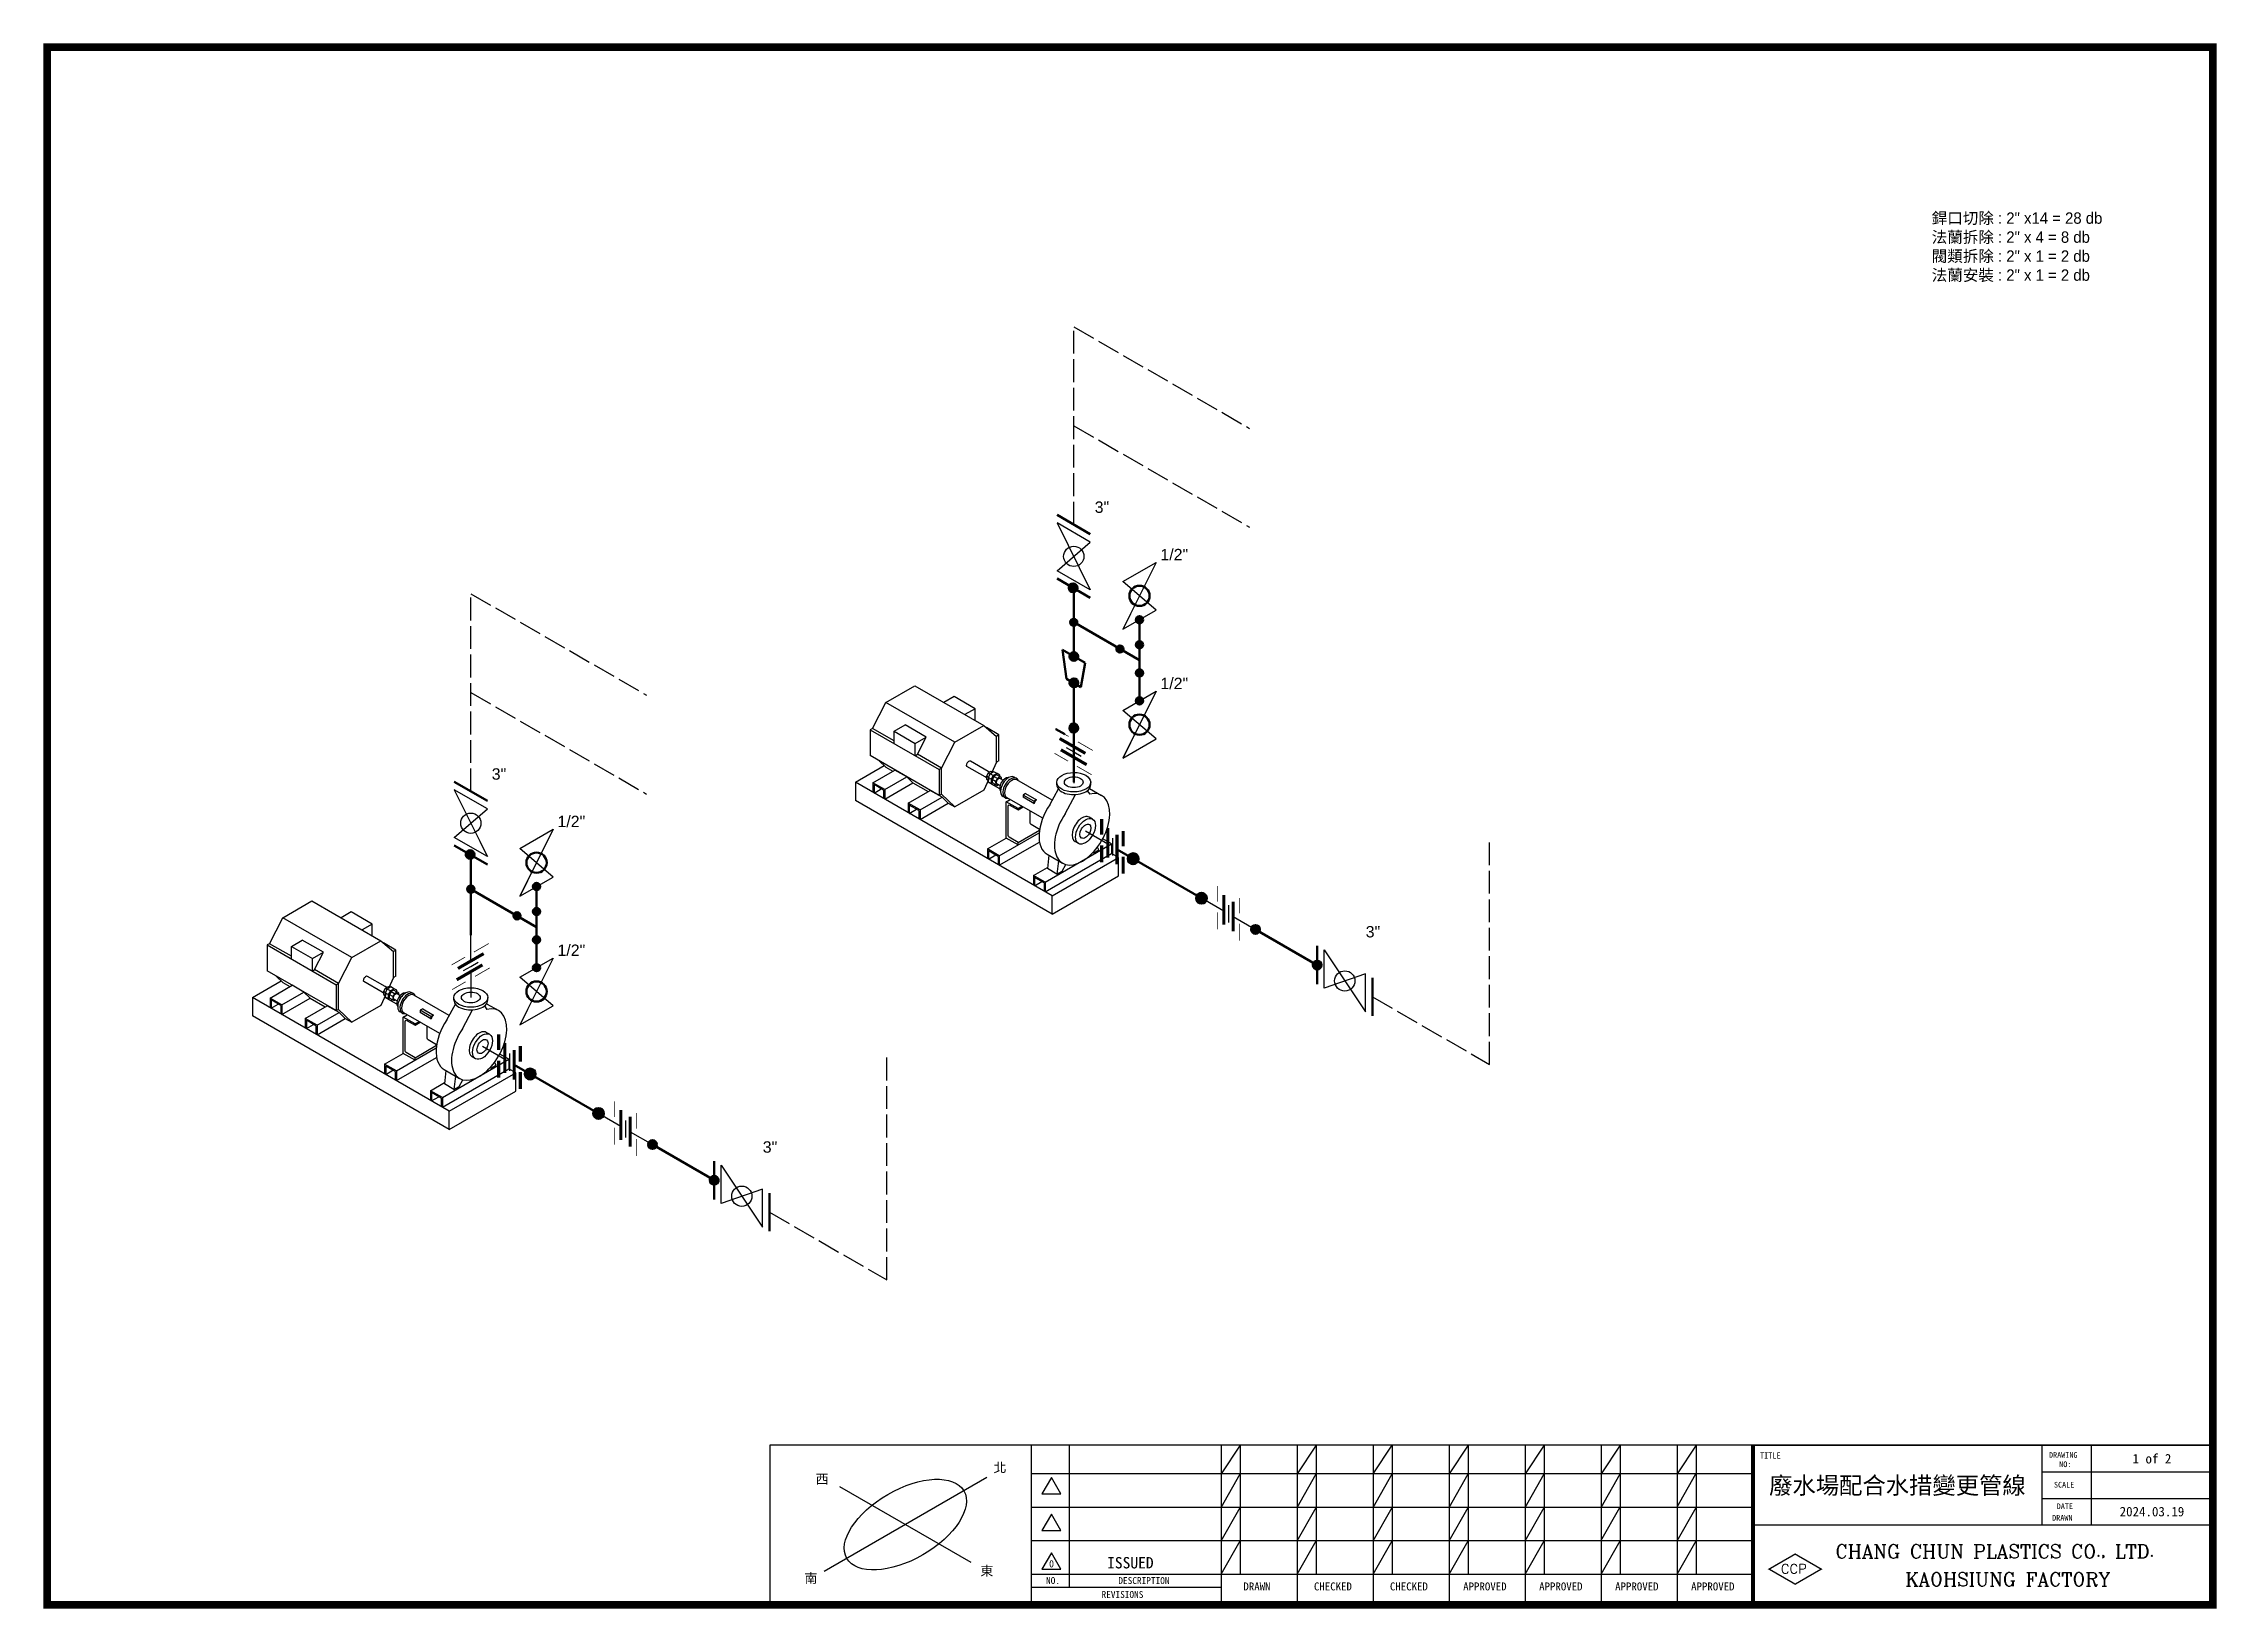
# Model space of a CAD drawing. Header units: millimetres. Extents: x 1179 to 9519, y 532 to 15986.
# Drawn here: x 2714 to 3286, y 1689 to 2101 of the extents above; entities that cross this region are included whole.
import ezdxf
from ezdxf.enums import TextEntityAlignment as Align

# ---------------------------------------------------------------- set-up
doc = ezdxf.new("R2010")
doc.units = ezdxf.units.MM
doc.linetypes.add('AM_ISO02W050', pattern=[7.5, 6, -1.5])
doc.linetypes.add('CENTER', pattern=[50.800000000000004, 31.75, -6.35, 6.35, -6.35])
for name, color, linetype, lineweight in [('08-圖框', 7, 'Continuous', 50), ('Pipe 0.5吋', 1, 'Continuous', 50), ('Pipe 1.5吋', 41, 'Continuous', 50), ('Pipe 2.5吋', 60, 'Continuous', 50), ('Pipe 3吋', 80, 'Continuous', 50), ('組件', 7, 'Continuous', 25), ('虛線', 2, 'AM_ISO02W050', 25)]:
    doc.layers.add(name, color=color, linetype=linetype, lineweight=lineweight)
for name, color, linetype in [('1', 4, 'CENTER'), ('6', 1, 'Continuous'), ('7', 2, 'Continuous'), ('USER2', 7, 'Continuous')]:
    doc.layers.add(name, color=color, linetype=linetype)
doc.styles.add('COMPLEX', font='complex', dxfattribs={"height": 3})
doc.styles.add('SIMPLEX', font='kaiu.ttf', dxfattribs={"height": 3})
doc.styles.get("Standard").update_dxf_attribs({"font": 'arial.ttf'})
doc.styles.add('Table-Use', font='kaiu.ttf')

msp = doc.modelspace()

# ---------------------------------------------------------------- texts
for p in [(3007.619175598504, 1964.902433753266), (3007.619146876978, 1930.992160242659), (2848.909802999526, 1894.661289688849), (2848.909774278, 1860.751016178242)]:
    msp.add_text('1/2"', height=3).set_placement(p)
at = {"insert": (3210.629914019164, 2061.482384938892), "char_height": 3, "attachment_point": 1}
msp.add_mtext_dynamic_manual_height_columns('{\\fPMingLiU|b0|i0|c136|p18;\\P銲口切除 : 2" x14 = 28 db\\P法蘭拆除 : 2" x 4 = 8 db\\P閥類拆除 : 2" x 1 = 2 db\\P法蘭安裝 : 2" x 1 = 2 db}', width=95.57256833560677, gutter_width=12.5, heights=[115.6038166092549], dxfattribs=at)

# ---------------------------------------------------------------- blocks, each defined once
blk = doc.blocks.new('Table')
at = {"color": 3}
for p, q in [((314, 42), (309, 34.42567892245279)), ((334, 42), (329, 34.42567892245279)), ((374, 42), (369, 34.42567892245279)), ((394, 42), (389, 34.42567892245279)), ((414, 42), (409, 34.42567892245279)), ((434, 42), (429, 34.42567892245279))]:
    blk.add_line(p, q, dxfattribs=at)
at = {"layer": '6', "color": 3, "linetype": 'Continuous'}
for p, q in [((190.237103304964, 42), (190.237103304964, 1)), ((259, 42), (259, 1)), ((269, 42), (269, 4.5)), ((309, 42), (309, 1)), ((314, 42), (314, 8)), ((329, 42), (329, 1)), ((334, 42), (334, 8)), ((349, 42), (349, 1)), ((349, 34.42567892245279), (354, 42)), ((354, 42), (354, 8)), ((369, 42), (369, 1)), ((374, 42), (374, 8)), ((389, 42), (389, 1)), ((394, 42), (394, 8)), ((409, 42), (409, 1)), ((414, 42), (414, 8)), ((429, 42), (429, 1)), ((434, 42), (434, 8)), ((308.9866466889944, 25.62095982488245), (313.9866466889944, 34.42567892245279)), ((328.9615005204105, 25.62095982488245), (333.9615005204105, 34.42567892245279)), ((349, 25.62095982488245), (354, 34.42567892245279)), ((369.003658800124, 25.62095982488245), (374.003658800124, 34.42567892245279)), ((388.9797925200983, 25.62095982488245), (393.9797925200983, 34.42567892245279)), ((408.9969168043099, 25.62095982488245), (413.9969168043099, 34.42567892245279)), ((428.9671161076694, 25.62095982488245), (433.9671161076694, 34.42567892245279)), ((309.001425135546, 16.80248927252978), (314.001425135546, 25.62095982488245)), ((328.9977298992017, 16.80248927252978), (333.9977298992017, 25.62095982488245)), ((349, 16.80248927252978), (354, 25.62095982488245)), ((368.9750276930718, 16.80248927252978), (373.9750276930718, 25.62095982488245)), ((389.0040890712335, 16.80248927252978), (394.0040890712335, 25.62095982488245)), ((408.9736484303139, 16.80248927252978), (413.9736484303139, 25.62095982488245)), ((428.999194381242, 16.80248927252978), (433.999194381242, 25.62095982488245)), ((308.9952006108579, 8.014485073232208), (313.9952006108579, 16.83295562558487)), ((328.9944661833797, 8.014485073232208), (333.9944661833797, 16.83295562558487)), ((349, 8.014485073232208), (354, 16.83295562558487)), ((369.0168203208013, 8.014485073232208), (374.0168203208013, 16.83295562558487)), ((388.988632283741, 8.014485073232208), (393.988632283741, 16.83295562558487)), ((408.9890412233799, 8.014485073232208), (413.9890412233799, 16.83295562558487)), ((429.0145103809919, 8.014485073232208), (434.0145103809919, 16.83295562558487)), ((449, 8), (259, 8)), ((309, 4.5), (259, 4.5))]:
    blk.add_line(p, q, dxfattribs=at)
at = {"layer": '6', "color": 3}
for p, q in [((449, 42), (190.237103304964, 42)), ((525, 42), (525, 21)), ((538, 42), (538, 21)), ((449, 34.42567892245279), (259, 34.42567892245279)), ((525, 35), (570, 35)), ((449, 25.62095982488245), (259, 25.62095982488245)), ((525, 28), (570, 28)), ((449, 21), (570, 21)), ((449, 16.83295562558487), (259, 16.83295562558487))]:
    blk.add_line(p, q, dxfattribs=at)
at = {"layer": '6', "const_width": 2}
blk.add_lwpolyline([(0, 0), (0, 410), (570, 410), (570, 0), (0, 0)], dxfattribs=at)
at = {"layer": '6'}
blk.add_lwpolyline([(449, 0, 1, 1, 0), (449, 42, 0.5, 0.5, 0), (570, 42, 0.5, 0.5, 0)], format="xyseb", dxfattribs=at)
at = {"layer": '6', "color": 4}
for points in [[(264.3221736164705, 33.50089361493519), (261.8279687554677, 29.18080407119487), (266.8163784774733, 29.18080407119487)], [(264.3221736164705, 23.82236436118183), (261.8279687554677, 19.5022748174415), (266.8163784774733, 19.5022748174415)], [(264.3221736164705, 13.70428227604498), (261.8279687554677, 9.384192732304655), (266.8163784774733, 9.384192732304655)]]:
    blk.add_lwpolyline(points, close=True, dxfattribs=at)
at = {"layer": '6', "color": 3, "const_width": 0.36}
blk.add_lwpolyline([(460.0865761324239, 13.33820642377395), (466.9454973304018, 9.37820642377119), (460.0865761324239, 5.418206423772062), (453.2276549344533, 9.37820642377119)], close=True, dxfattribs=at)
at = {"layer": '7'}
for p, q in [((247.2875815447769, 33.46064387661681), (204.4563695178804, 8.732032083167724)), ((243.1547461785158, 11.11812569439644), (208.5892048841415, 31.0745502653881))]:
    blk.add_line(p, q, dxfattribs=at)
blk.add_ellipse((225.8719755313286, 21.09633797989227), major_axis=(15.39939486579814, 8.89084477112587), ratio=0.5172682178081807, dxfattribs=at)
at = {"char_height": 2.5, "attachment_point": 1}
for s, insert in [('{\\fPMingLiU|b0|i0|c136|p18;西 }', (202.2524985637574, 34.33596292234142)), ('{\\fPMingLiU|b0|i0|c136|p18;北}', (249.0772794694058, 37.35563203826314)), ('{\\fPMingLiU|b0|i0|c136|p18;南}', (199.2866357871535, 8.224839483322285)), ('{\\fPMingLiU|b0|i0|c136|p18;東}', (245.6105609345977, 10.20081984022545))]:
    blk.add_mtext_dynamic_manual_height_columns(s, width=6.637942299668794, gutter_width=12.5, heights=[0], dxfattribs=dict(at, insert=insert))
at = {"style": 'Table-Use'}
for tag, p in [('RECDIST', (0, 410)), ('RECANGLE', (0.7211280788483236, 410.0135900306709))]:
    blk.add_attdef(tag, p, '', height=0.1, dxfattribs=at)
for tag, height, p in [('DRAWINGNUM', 2.5, (554, 38.5)), ('TITLE', 3, (487, 31.5)), ('DRAWINGDATE', 2.5, (554, 24.5))]:
    blk.add_attdef(tag, text='', height=height, dxfattribs=at).set_placement(p, align=Align.MIDDLE)
at = {"layer": '1', "style": 'SIMPLEX'}
blk.add_text('ISSUED', height=3, dxfattribs=at).set_placement((278.9685649758903, 9.563644282781752))
at = {"layer": '6', "color": 4, "style": 'SIMPLEX'}
for s, height, p in [('TITLE', 1.6, (450.8199999999997, 38.49267961396254)), ('DRAWING', 1.5, (526.9051724096644, 38.67938162754581)), ('NO:', 1.5, (529.5806235404889, 36.23239008697783)), ('SCALE', 1.5, (528.2009320322613, 30.84683069224411)), ('DRAWN', 1.5, (527.7267676388146, 22.13087692124464)), ('DATE', 1.5, (528.9275606660376, 25.17883355176673)), ('0', 1.92, (263.6919999999955, 9.8279999999977))]:
    blk.add_text(s, height=height, dxfattribs=at).set_placement(p)
at = {"layer": '6', "color": 3, "style": 'COMPLEX'}
for s, p in [('CHANG CHUN PLASTICS CO., LTD.', (470.6624275364593, 12.22461613249106)), ('KAOHSIUNG FACTORY', (489.0947077079472, 4.902001623922843))]:
    blk.add_text(s, height=3.6, dxfattribs=at).set_placement(p)
at = {"layer": '6', "color": 4}
for s, height, style, p in [('NO.', 1.8, 'SIMPLEX', (264.7383027378892, 5.463847109149356)), ('DESCRIPTION', 1.8, 'SIMPLEX', (288.6669242947974, 5.463847109149356)), ('DRAWN', 2.1, 'SIMPLEX', (318.4122960227978, 3.769835794122628)), ('CHECKED', 2.1, 'SIMPLEX', (338.4122960227978, 3.769835794122628)), ('CHECKED', 2.1, 'SIMPLEX', (358.4122960227978, 3.769835794122628)), ('APPROVED', 2.1, 'SIMPLEX', (378.4122960227978, 3.769835794122628)), ('APPROVED', 2.1, 'SIMPLEX', (398.4122960227978, 3.769835794122628)), ('APPROVED', 2.1, 'SIMPLEX', (418.4122960227978, 3.769835794122628)), ('APPROVED', 2.1, 'SIMPLEX', (438.4122960227978, 3.769835794122628)), ('CCP', 2.52, 'COMPLEX', (459.7279174621435, 8.187662793814525)), ('REVISIONS', 1.8, 'SIMPLEX', (283.0155793418453, 1.798992824275047))]:
    blk.add_text(s, height=height, dxfattribs=dict(at, style=style)).set_placement(p, align=Align.CENTER)
blk = doc.blocks.new('A$C7DA643E7')
for p, q in [((0.00619175738915434, 0.03043375918798752), (1.847989583581011e-08, 0.03401327976843405)), ((0.01282392793509191, 0.03333653453172047), (0.006096295328444246, 0.03722073502817835)), ((0.02417931740674106, 0.02479362356248593), (0.01196358634219186, 0.03184637918095312)), ((0.01869386780625737, 0.05208317545714181), (0.01250001849870674, 0.05566391485222155)), ((0.01949192165772695, 0.04488583844387506), (0.0127642890510784, 0.04877003894033294)), ((0.02441348574482394, 0.008145178711476575), (0.01953154125907552, 0.01096377067449161)), ((0.0325679943151771, 0.039323238176177), (0.02035226325062789, 0.04637599379464419)), ((0.04168679117815799, 0.01667255266875323), (0.02835250031517722, 0.02437110908794793)), ((0.04835478490079259, 0.02822185658090781), (0.03502049403781227, 0.03592041300010251)), ((0.04710305465869702, 0.04744466487214183), (0.04222111017294994, 0.05026325683515687)), ((0.04740328645949576, 0.006640271780719686), (0.05889640238245075, -1.235736846183499e-09)), ((0.05974345848973517, 0.02838318309267507), (0.07139640240126166, 0.02165063384805066))]:
    blk.add_line(p, q)
for points in [[(0.0292563354930615, 0.05135112071558012), (0.02341721961145371, 0.05472233584165664), (0.0127642890510784, 0.04877003894033294), (0.006096295328444246, 0.03722073502817835), (0.006267920281217698, 0.02501887808747938), (0.01210703616282505, 0.02164766296140463)], [(0.04538140482213304, 0.04843865986873119), (0.03488732359414692, 0.05449742049060724), (0.02035226325062789, 0.04637599379464241), (0.01196358634219186, 0.03184637918095312), (0.01219775468027384, 0.01519793432994199), (0.02269183590825952, 0.009139173708067716)], [(0.05768785440412882, 0.03493617561880669), (0.05759713588668314, 0.04138590425026578), (0.04710305465869702, 0.04744466487214183), (0.0325679943151771, 0.039323238176177), (0.02417931740674106, 0.02479362356248593), (0.02441348574482349, 0.008145178711476575), (0.03490756697280961, 0.002086418089600528), (0.04053855507389237, 0.005232717864629421)], [(0.05900771546116745, 0.03417415348223152), (0.04532910648117872, 0.04207150205896859), (0.03535389372394393, 0.0364978781957106), (0.02801910062904511, 0.02379364389233984), (0.02817980715094226, 0.01236804430479133), (0.04185841613093144, 0.004470695728054253)], [(0.06520258479006236, 0.02522914434258539), (0.06512645747394163, 0.03064149613405398), (0.05900771546116745, 0.03417415348223152), (0.04835478490079259, 0.02822185658090781), (0.04168679117815799, 0.01667255266875323), (0.04185841613093144, 0.004470695728054253), (0.04797715814370607, 0.0009380383798784919), (0.0527027487339744, 0.003578449679659812)]]:
    blk.add_lwpolyline(points)
at = {"extrusion": (0, 0, -1)}
blk.add_ellipse((0.05349243680243454, 0.01755609593105589), major_axis=(-0.006251021687300453, -0.01082708716161934), ratio=0.5773502691896253, start_param=6.257614259943005, end_param=9.425128602296363, dxfattribs=at)
blk = doc.blocks.new('A$C188A13A7')
for p, q in [((1.595133444223812, 1.789583823619862), (1.056057296002466, 1.478348064330562)), ((1.123951784001839, 1.608796798959112), (1.288566938440438, 1.703837402686927)), ((1.288566938440438, 1.703837402686927), (1.367591612520609, 1.658212485834117)), ((1.822759511517452, 1.658163852393304), (1.595133444223812, 1.789583823619862)), ((1.123951784001839, 1.608796798959112), (1.202976458082011, 1.563171882106301)), ((1.123951784001838, 1.517546965253491), (1.123951784001839, 1.608796798959112)), ((1.283683363296106, 1.346928093104003), (1.822759511517452, 1.658163852393304)), ((1.927031492344627, 1.455178274399023), (1.82275951151745, 1.658163852393307)), ((0.9378855045597483, 1.404576823370386), (1.035868434942472, 1.461147294602837)), ((0.9378855045597501, 1.201578944163158), (0.9378855045597483, 1.404576823370386)), ((0.9378855045597483, 1.404576823370386), (0.9556741249753795, 1.39282229820417)), ((1.056057296002466, 1.478348064330562), (0.9556741249753795, 1.39282229820417)), ((0.9556741249753777, 1.191308679377683), (0.9556741249753795, 1.39282229820417)), ((1.283683363296106, 1.346928093104003), (1.056057296002466, 1.478348064330562)), ((1.944820112760256, 1.444908009613547), (1.40574396453891, 1.133672250324246)), ((1.505881174557405, 1.387503397275899), (1.670496328996004, 1.482544001003715)), ((1.575403098294496, 1.252165526439464), (1.505881174557407, 1.387503397275899)), ((1.591810243981001, 1.337892225912973), (1.505881174557405, 1.387503397275899)), ((1.756425398419598, 1.432932829640789), (1.591810243981001, 1.337892225912973)), ((1.756425398419598, 1.432932829640789), (1.670496328996002, 1.482544001003716)), ((1.756404615584554, 1.336126271599658), (1.756404615584554, 1.432920830665381)), ((0.9556741249753777, 1.191308679377683), (0.9956902762556155, 1.103757853977501)), ((1.021263715004165, 1.118522685723081), (1.158979857983145, 1.198033137943752)), ((1.387955344123281, 1.143942515109722), (1.283683363296104, 1.346928093104006)), ((1.40574396453891, 0.9306743711170196), (1.944820112760256, 1.24191013040632)), ((1.591810243981001, 1.24109766684725), (1.575403098294496, 1.252165526439464)), ((1.591810243981001, 1.24109766684725), (1.591810243981001, 1.337892225912973)), ((0.2189949685030079, 1.013091645459693), (0.2189949685030079, 1.033860587206476)), ((0.4837657873710359, 1.012830320951934), (0.4837657873710377, 1.033468600157515)), ((0.5202119211313363, 0.8920637719544908), (0.7977714003104204, 1.052312811974667)), ((0.800147360488948, 1.063875606793125), (0.8173261161564476, 1.073793766002099)), ((0.9309179112811421, 0.981146015087321), (1.026506977285992, 1.036334388076806)), ((1.016569143784016, 1.058077246846362), (1.056057296002466, 0.9716816238379895)), ((1.046263715041912, 1.075221415555578), (1.189186176492417, 1.157737737147271)), ((1.387955344123283, 0.9409446359024942), (1.387955344123281, 1.143942515109722)), ((1.831339661741577, 0.9010047549506504), (1.610116582249283, 1.028727959446484)), ((1.65886874983619, 1.075802098017719), (1.751057651067661, 1.129027384960004)), ((1.831339661741577, 0.9762259705533176), (1.658868749836186, 1.075802098017719)), ((1.923528563008695, 1.029451257516184), (1.751057651067661, 1.129027384960004)), ((2.061140489117076, 1.033680324495894), (1.835600162293311, 1.16389609290071)), ((0.2280763671748964, 0.9851962729471588), (0.1329574637586948, 0.9306183369362699)), ((0.2451110431014865, 0.9674200008124063), (0.2266373839350919, 0.9400509472431668)), ((0.417646553712407, 0.7874988033564492), (0.3368937756911841, 0.9369360544698719)), ((0.5388901102422281, 0.857498803356449), (0.4720020008487396, 0.9812787579892155)), ((0.5946671951907767, 0.7516119402188792), (0.8769989635254163, 0.9146162626676664)), ((0.7874137919991853, 0.8274737386237092), (0.8799839376312519, 0.8809191371233034)), ((0.8799839376312519, 0.8809191371233034), (0.8493088838224008, 0.89862938769725)), ((0.8799839376312502, 0.5960014987407924), (0.8799839376312519, 0.8809191371233034)), ((0.8881779862833898, 0.9108794408964576), (0.9053567419508894, 0.9207976001054314)), ((1.555193380206987, 0.7415716249709408), (1.333970300714693, 0.8692948294667744)), ((1.3827224683016, 0.9163689680380087), (1.474911369533071, 0.9695942549802941)), ((1.555193380206987, 0.816792840573608), (1.3827224683016, 0.9163689680380078)), ((1.647382281474105, 0.8700181275364747), (1.474911369533071, 0.9695942549802941)), ((1.831339661741577, 0.9762259705533176), (1.831339661741577, 0.9010047549506504)), ((1.83989099361793, 0.9712888567925764), (1.83989099361793, 0.9059418687113925)), ((1.914977231132342, 0.9492929281527749), (1.858385079393239, 0.9819664221933664)), ((0.2047885081568896, 0.7456225970592865), (0.2307692702704234, 0.7606225970592866)), ((0.7874137919991853, 0.8168674764429142), (0.7475534457025699, 0.8398808581072563)), ((0.7874137919991853, 0.8274737386237092), (0.7567387381903377, 0.8451839891976536)), ((1.555193380206987, 0.816792840573608), (1.555193380206987, 0.7415716249709408)), ((1.56374471208334, 0.8118557268128668), (1.56374471208334, 0.7465087387316829)), ((1.638830949597752, 0.7898597981730653), (1.582238797858649, 0.8225332922136568)), ((0.5743184952328093, 0.2504844616924231), (0.0547032529593352, 0.5504844618399973)), ((0.05470325283293676, 0.5504844617670219), (0.05470325283293676, 0.4752632461643547)), ((0.1540062800178319, 0.5045913235256747), (0.165594474302539, 0.526100589540968)), ((0.3148267903999393, 0.5543773896884518), (0.3408075525134731, 0.569377389688452)), ((0.9341888466827388, 0.3830344903727378), (0.6195893063105853, 0.5646686196935331)), ((0.7877950364002402, 0.5622153519507131), (0.6196831129485929, 0.6592748162095075)), ((0.9341888466827388, 0.4582557059754051), (0.6222185203844077, 0.6383718579305491)), ((0.7877950364002402, 0.5427762117987736), (0.8799839376302145, 0.5960014987401938)), ((1.026377747949857, 0.5114809929382718), (0.8799839376302128, 0.5960014987401947)), ((2.810730137525752e-08, 0.4436803246434682), (0.05470325283293853, 0.4752632461643542)), ((0.5196152703807755, 0.1436803244958935), (2.810730137525752e-08, 0.4436803246434677)), ((2.811196786467463e-08, 0.2999999933705757), (2.810730137525752e-08, 0.4436803246434682)), ((0.5743184952328093, 0.1752632460897559), (0.05470325283293498, 0.4752632461643556)), ((0.1943163945878226, 0.4813182680276258), (0.1540062800178319, 0.5045913235256747)), ((0.442845383597259, 0.3378299893216021), (0.4125155528136357, 0.3887884370466987)), ((0.5598629154053398, 0.4693816497998626), (0.4386193588755187, 0.3993816497998628)), ((0.6665073964999273, 0.3037097486552898), (0.5567079244080624, 0.3671025034552478)), ((0.9341888466827388, 0.4582557059754051), (0.9341888466827388, 0.3830344903727378)), ((0.9427401785590916, 0.4533185922146639), (0.9427401785590916, 0.38797160413348)), ((1.017826416073504, 0.4313226635748624), (0.9612342643344007, 0.4639961576154539)), ((0.5196152703807755, -6.774303784595759e-09), (2.811196786467463e-08, 0.2999999933705757)), ((0.4831554981672497, 0.3145569338235532), (0.442845383597259, 0.3378299893216021)), ((0.5743184952328093, 0.2504844616924231), (0.5743184952328093, 0.1752632460897559)), ((0.5828698271091621, 0.2455473479316819), (0.5828698271091621, 0.180200359850498)), ((0.6579560646235745, 0.2235514192918804), (0.6013639128844712, 0.2562249133324719)), ((0.5196152703807542, -6.774261152031613e-09), (0.5196152703807755, 0.1436803244958935))]:
    blk.add_line(p, q)
for points in [[(1.756404615584554, 1.35666680117061), (1.927031492344627, 1.455178274399023)], [(1.927031492344627, 1.455178274399023), (1.944820112760256, 1.444908009613547), (1.944820112760256, 1.24191013040632)], [(0.9378855045597501, 1.201578944163158), (0.9556741249753777, 1.191308679377683)], [(1.387955344123281, 1.143942515109722), (1.575403098294496, 1.252165526439464)], [(1.822759511517452, 1.151497411900731), (1.822759511517452, 1.151497411900731), (1.87412336709634, 1.201093345266428)], [(0.5196152703807755, 0.1436803244958935), (2.061140489117076, 1.033680324495894), (2.061140489117076, 0.889999993225751)], [(1.387955344123281, 1.143942515109722), (1.40574396453891, 1.133672250324246), (1.40574396453891, 0.9306743711170196)], [(1.610116582249283, 1.028727959446484), (1.491302685602976, 0.9601307242342698)], [(1.610116582249283, 1.028727959446484), (1.65886874983619, 1.075802098017719)], [(1.822759511517452, 1.151497411900731), (1.767448967137566, 1.119563854213979)], [(1.831339661741577, 0.9762259705533176), (1.923528563008695, 1.029451257516184), (1.923528563008695, 0.954230041913517)], [(0.5196152703807542, -6.774261152031613e-09), (2.061140489117076, 0.889999993225751)], [(0.7280079036522764, 0.9452034399522375), (0.6431165134016439, 0.8961913729391533), (0.6632218567092245, 0.8845835475683717), (0.748113246959857, 0.9335956145814559)], [(0.6632218567092245, 0.8676053531009904), (0.6591592809958389, 0.8699508822827169)], [(0.6632218567092245, 0.8676053531009904), (0.748113246959857, 0.9166174201140747)], [(0.6632218567092245, 0.8845835475683717), (0.6632218567092245, 0.8676053531009904)], [(0.7280079036522764, 0.9452034399522375), (0.748113246959857, 0.9335956145814559)], [(0.748113246959857, 0.9335956145814559), (0.748113246959857, 0.9166174201140747)], [(1.056057296002466, 0.9716816238379895), (1.283683363296106, 0.8402616526114306), (1.387955344123283, 0.9409446359024947)], [(1.333970300714693, 0.8692948294667739), (1.283683363296106, 0.8402616526114306)], [(1.333970300714693, 0.8692948294667739), (1.3827224683016, 0.9163689680380087)], [(1.387955344123283, 0.9409446359024942), (1.40574396453891, 0.9306743711170196)], [(1.555193380206987, 0.816792840573608), (1.647382281474105, 0.8700181275364747), (1.647382281474105, 0.7947969119338074)], [(1.56374471208334, 0.8118557268128668), (1.638830949597752, 0.8552067862542492), (1.638830949597752, 0.7898597981730653)], [(1.83989099361793, 0.9712888567925764), (1.914977231132342, 1.014639916233959), (1.914977231132342, 0.9492929281527749)], [(0.05470325283293676, 0.5504844617670219), (0.1246124107798021, 0.5908465329264647)], [(0.9341888466827388, 0.4582557059754051), (1.026377747949857, 0.5114809929382718), (1.026377747949857, 0.4362597773356045)], [(0.2000002791751569, 0.4845998603241659), (0.1943163945878226, 0.4813182680276258), (0.1943163945878226, 0.4813182680276258)], [(0.4714594600391635, 0.4183418910469077), (0.4831554981672497, 0.3145569338235532), (0.5577744995203986, 0.3576382343414548)], [(0.5460784613923124, 0.4614231915648093), (0.5577744995203986, 0.3576382343414548)], [(0.9427401785590916, 0.4533185922146639), (1.017826416073504, 0.4966696516560463), (1.017826416073504, 0.4313226635748624)], [(0.5743184952328093, 0.2504844616924231), (0.6665073964999273, 0.3037097486552898), (0.6665073964999273, 0.2284885330526225)], [(0.5828698271091621, 0.2455473479316819), (0.6579560646235745, 0.2888984073730643), (0.6579560646235745, 0.2235514192918804)]]:
    blk.add_lwpolyline(points)
for points in [[(0.7877950364002402, 0.5427762117987736), (0.7877950364002402, 0.5622153519507131), (0.8571794107276602, 0.6022744391462029, 0.2662124422668171), (0.8655014298066845, 0.6165812739146288), (0.8655014298066845, 0.846890762864009, 0.3349350419082415), (0.8575860690714734, 0.8573814595002487), (0.7874137919991853, 0.8168674764429142), (0.7874137919991853, 0.8274737386237092)], [(0.6189268648306872, 0.6640741395022429), (0.6845330273245764, 0.7019518750785885, 0.2662124422668171), (0.6928550464036007, 0.7162587098470143), (0.6928550464036007, 0.8083007225477541)]]:
    blk.add_lwpolyline(points, format="xyb")
blk.add_arc((0.6145293660064031, 0.860689604125989), 0.0455807040869329, 11.7232235067406, 51.15788281129969)
at = {"extrusion": (7.143160630802144e-13, 1.828001125908012e-13, -1)}
blk.add_ellipse((1.174083017237782, 1.177885437545511), major_axis=(-0.01510315925463604, 0.02014770039824039), ratio=0.577350269189507, start_param=6.281475800262315, end_param=9.42477796076938, dxfattribs=at)
at = {"extrusion": (3.891331336701756e-13, -6.752316184148762e-13, -1)}
blk.add_ellipse((0.3513803779370228, 1.033664593681995), major_axis=(0.1323854094340144, -0.0001959935244802215), ratio=0.577350269189507, dxfattribs=at)
at = {"extrusion": (-3.891331336701758e-13, 6.75231618414879e-13, -1)}
blk.add_ellipse((0.3513803779370228, 1.033664593681995), major_axis=(-0.07354744968556325, 0.0001088852913778759), ratio=0.577350269189507, dxfattribs=at)
at = {"extrusion": (3.902011681506775e-13, 6.746149884200574e-13, -0.9999999999999999)}
for centre, start_param, end_param in [((0.8441626733861689, 0.9873775238447915), 5.831302987671839, 9.874950773356078), ((0.8613414290536685, 0.9972956830537654), 6.281475800270504, 9.42477796076938)]:
    blk.add_ellipse(centre, major_axis=(-0.04401531289722009, 0.07649808294833375), ratio=0.5773502691895072, start_param=start_param, end_param=end_param, dxfattribs=at)
at = {"extrusion": (3.902011681506774e-13, 6.746149884200573e-13, -1)}
blk.add_ellipse((0.8373851819179183, 0.9834645373211668), major_axis=(-0.03961378160749808, 0.06884827465350038), ratio=0.577350269189507, start_param=6.281475800262315, end_param=9.42477796076938, dxfattribs=at)
at = {"extrusion": (3.902011681506778e-13, 6.746149884200569e-13, -1)}
blk.add_ellipse((0.8880151498708262, 1.012695242041004), major_axis=(-0.03056618951195823, 0.05312366871412044), ratio=0.577350269189507, start_param=0.1816841223607676, end_param=2.958215936950281, dxfattribs=at)
at = {"extrusion": (3.902011681506776e-13, 6.746149884200572e-13, -1)}
blk.add_ellipse((0.8759861459289624, 1.005750293377086), major_axis=(-0.03056618951195826, 0.05312366871412045), ratio=0.5773502691895069, start_param=1.084281751466307, end_param=2.055632199888798, dxfattribs=at)
at = {"extrusion": (3.902011681506776e-13, 6.746149884200575e-13, -1)}
for centre, end_param in [((0.2857884113171067, 0.6649999933680664), 6.790147318421017), ((0.4070319678469279, 0.7349999933680662), 3.141592653589793)]:
    blk.add_ellipse(centre, major_axis=(-0.1528309475584113, 0.2656183435682036), ratio=0.577350269189507, start_param=1.438520039123391, end_param=end_param, dxfattribs=at)
at = {"extrusion": (3.891331336701756e-13, -6.752316184148759e-13, -1)}
blk.add_ellipse((0.3513803779370228, 1.012895651935213), major_axis=(0.1323854094340144, -0.0001959935244802215), ratio=0.577350269189507, start_param=6.281475800254555, end_param=9.42477796076938, dxfattribs=at)
at = {"extrusion": (3.902011681506776e-13, 6.746149884200574e-13, -0.9999999999999999)}
blk.add_ellipse((0.2598076492784145, 0.6499999933738692), major_axis=(-0.0550191411215251, 0.09562260368541718), ratio=0.577350269189507, dxfattribs=at)
at = {"extrusion": (3.902011681506776e-13, 6.746149884200572e-13, -1)}
blk.add_ellipse((0.2598076492828554, 0.649999993349538), major_axis=(-0.03056618951195826, 0.05312366871412045), ratio=0.5773502691895069, dxfattribs=at)
at = {"extrusion": (3.902011681506776e-13, 6.746149884200574e-13, -0.9999999999999999)}
blk.add_ellipse((0.2857884113919482, 0.6649999933738693), major_axis=(-0.0550191411215251, 0.09562260368541718), ratio=0.5773502691895069, start_param=6.281475800262334, end_param=9.42477796076938, dxfattribs=at)
at = {"xscale": -2, "yscale": 2, "zscale": 2}
blk.add_blockref('A$C7DA643E7', (1.046263752001703, 1.00719485601871), dxfattribs=at)
blk = doc.blocks.new('*U173')
blk.add_circle((0.0004189372630208269, 2.314771638523864e-17), 2.668583334560676)
at = {"layer": 'Pipe 3吋'}
for p, q in [((-4.353571508511463, 10.89264773649023), (4.354040274970039, 5.865305729295014)), ((-4.353542786992484, -5.865109207011357), (4.354068996481742, -10.89245121421021))]:
    blk.add_line(p, q, dxfattribs=at)
at = {"layer": '組件', "linetype": 'Continuous'}
for p, q in [((4.354040274955952, 3.770579892971964), (-4.353571508511, 8.797921900159908)), ((-4.353231121962513, 8.797725377887163), (4.354068996495829, -8.797725377887163)), ((-4.353542786949293, -3.770383370713772), (4.35396172421959, 3.770625244263156)), ((4.354068996495829, -8.797725377879887), (-4.353542786992949, -3.770383370681031)), ((2.391066029268748, -4.830947895395564), (4.354068996495829, -8.797725377879887))]:
    blk.add_line(p, q, dxfattribs=at)
blk.add_text('3"', height=3).set_placement((5.510429449794174, 11.4548641981055))
blk = doc.blocks.new('Welded3')
at = {"layer": '08-圖框'}
h = blk.add_hatch(dxfattribs=at)
h.set_pattern_fill('ANSI31', color=1, scale=0.07317764000637399, angle=-139.9999999999979)
h.set_pattern_definition([(265.0000000000022, (-21.35037758523475, 400.9228095135823), (0.2314548869534621, -0.02024967872609348), [])])
h.paths.add_polyline_path([(0.8720028253599631, 0.7316972491457118, 1), (-0.8720028253599631, -0.7316972491457118, 1)])
at = {"layer": 'Pipe 3吋'}
blk.add_circle((0, 0), 1.138318844543595, dxfattribs=at)
blk = doc.blocks.new('Welded0.5')
at = {"layer": '08-圖框'}
h = blk.add_hatch(dxfattribs=at)
h.set_pattern_fill('ANSI31', color=1, scale=0.06047093202236589, angle=-139.9999999999979)
h.set_pattern_definition([(265.0000000000022, (-17.64305642401311, 331.3057917445827), (0.1912646094351781, -0.01673348505928434), [])])
h.paths.add_polyline_path([(0.7205865558258003, 0.6046439132252485, 1), (-0.7205865558258003, -0.6046439132252485, 1)])
at = {"layer": 'Pipe 0.5吋'}
blk.add_circle((0, 0), 0.940658942570136, dxfattribs=at)
blk = doc.blocks.new('Welded1.5')
at = {"layer": '08-圖框'}
h = blk.add_hatch(dxfattribs=at)
h.set_pattern_fill('ANSI31', color=1, scale=0.07420076350797838, angle=-139.9999999999979)
h.set_pattern_definition([(265.0000000000022, (-21.60471335113262, 406.559680238796), (0.2346909428631997, -0.02053279693273147), [])])
h.paths.add_polyline_path([(0.9283663339630538, 0.7733488328937179, 1), (-0.8400229012510844, -0.7105059221535963, 1)])
at = {"layer": 'Pipe 1.5吋'}
blk.add_circle((0.04417171635598471, 0.03142145537006072), 1.154234099012997, dxfattribs=at)
blk = doc.blocks.new('*U160')
for p, q in [((-1.957894025290443, 1.695585963803751), (0, 0.5651953212654917)), ((0, 0.5651953212654917), (1.957894025290443, -0.5651953212727676))]:
    blk.add_line(p, q)
at = {"layer": 'Pipe 1.5吋', "color": 2, "linetype": 'Continuous'}
for p, q in [((-2.382636441718205, 5.223580492005567), (-4.757545653104899, 6.594734964499366)), ((-0.3252575694787083, 2.147050933304854), (-2.700043094118882, 3.518133995228709)), ((7.275957614183426e-12, -0.8288727454892069), (-2.374785524640174, 0.5422103164382861)), ((2.049651641907985, 0.7758964608110546), (-0.3252575694787083, 2.147050933304854)), ((2.374909211401246, -2.200027217983006), (7.275957614183426e-12, -0.8288727454892069))]:
    blk.add_line(p, q, dxfattribs=at)
at = {"layer": 'Pipe 1.5吋'}
for points, const_width in [([(-4.914485991939728, 6.685322610555886), (-1.364970867827651, 4.63600909816887)], 0.2), ([(-5.058343359538412, 0.2028837426223618), (-1.508828235433612, -1.84642976977193)], 0.2), ([(-3.717784283187939, 4.10570524391369), (3.067317215805815, 0.1883250669998233)], 0.8161208701907076), ([(-3.392507747041236, 1.129814416304725), (3.392593751937966, -2.787565760594589)], 0.8161208701907076), ([(4.992794612604484, 0.9653514865931356), (1.097725522646215, 3.214170674196794)], 0.2), ([(4.702772849341272, -5.432699328157469), (0.8077037593830028, -3.183880140568363)], 0.2)]:
    blk.add_lwpolyline(points, dxfattribs=dict(at, const_width=const_width))
at = {"layer": 'USER2', "color": 4, "linetype": 'Continuous'}
for p, q in [((-7.275957614183426e-12, 1.959241487238614), (-7.275957614183426e-12, 8.768379588647804)), ((7.275957614183426e-12, -0.8288727454892069), (7.275957614183426e-12, -7.6380108469275))]:
    blk.add_line(p, q, dxfattribs=at)
blk = doc.blocks.new('*U174')
blk.add_circle((0.0002356534481867477, 1.511922879664955e-05), 2.668583334560676)
at = {"layer": 'Pipe 3吋'}
for p, q in [((-7.256078777942195, 9.217005321347763), (-7.256078777937035, -0.8376786930375528)), ((7.256550084817595, 0.8381019760350703), (7.256550084829542, -9.216582038345761))]:
    blk.add_line(p, q, dxfattribs=at)
at = {"layer": '組件', "linetype": 'Continuous'}
for p, q in [((-5.441992989710397, -1.88504161118648), (-5.44199298971653, 8.169642403182594)), ((-5.441992989710167, 8.169249358648127), (5.442464296602904, -8.16921912019683)), ((5.442464296598459, 1.885464894146061), (-5.441992989712483, -1.884950908607709)), ((5.442464296596603, -8.169219120193192), (5.442464296591932, 1.885464894200239)), ((2.988635709217833, -4.485819941628686), (5.442464296596603, -8.169219120193192))]:
    blk.add_line(p, q, dxfattribs=at)
blk.add_text('3"', height=3).set_placement((5.510429449794174, 11.4548641981055))
blk = doc.blocks.new('*U172')
at = {"layer": 'Pipe 3吋', "color": 2, "linetype": 'Continuous'}
for p, q in [((-1.207298360408506, 1.072609123959357), (-1.207298360408627, 3.81477524780343)), ((-1.207298360408385, -1.669699821028242), (-1.207298360408506, 1.072609123959357)), ((1.207298360408489, -0.6970340333863909), (1.207298360408368, 2.045132090464957)), ((1.20729836040861, -3.439342978377629), (1.207298360408489, -0.6970340333863909))]:
    blk.add_line(p, q, dxfattribs=at)
at = {"layer": 'Pipe 3吋'}
for points, const_width in [([(-2.842942710951643, 7.316133360207336), (-2.842942710958738, 3.21750633541875)], 0.2000000000000001), ([(-2.842942710958415, -4.123808887732721), (-2.842942710958613, 0.3738294874745975)], 0.2000000000000001), ([(-1.207279393769788, 4.989950596354848), (-1.207279393776719, -2.844809757483799)], 0.8161208701907078), ([(1.207279393754874, 3.220307438990912), (1.207279393740668, -4.614452914829547)], 0.8161208701907078), ([(2.842942710958412, 4.199498061101749), (2.842942710958592, 0.1008710363131631)], 0.2000000000000001), ([(2.842942710951633, -7.071668080472468), (2.84294271095871, -2.574029705276064)], 0.2000000000000001)]:
    blk.add_lwpolyline(points, dxfattribs=dict(at, const_width=const_width))
at = {"layer": 'USER2', "color": 4, "linetype": 'Continuous'}
for p, q in [((-1.207279393776875, 0.697023082990146), (-7.104165967474001, 4.101592133694482)), ((1.207298360408489, -0.6970340333863909), (7.104184934134718, -4.10160308410164))]:
    blk.add_line(p, q, dxfattribs=at)
at = {"layer": '組件'}
for p, q in [((7.176313028024155e-12, 2.260781285087433), (0, 0)), ((0, 0), (-7.176313028024155e-12, -2.260781285087433))]:
    blk.add_line(p, q, dxfattribs=at)
blk = doc.blocks.new('Welded2.5')
at = {"layer": '08-圖框'}
h = blk.add_hatch(dxfattribs=at)
h.set_pattern_fill('ANSI31', color=1, scale=0.09178003438822883, angle=-139.9999999999979)
h.set_pattern_definition([(265.0000000000022, (-26.77782979614858, 502.8408847426181), (0.2902927380831364, -0.02539732368616374), [])])
h.paths.add_polyline_path([(1.093673549614323, 0.9177010721105034, 1), (-1.093673549614323, -0.9177010721105034, 1)])
at = {"layer": 'Pipe 2.5吋'}
blk.add_circle((0, 0), 1.427689423816893, dxfattribs=at)
blk = doc.blocks.new('*U176')
at = {"color": 2, "linetype": 'Continuous'}
for p, q in [((-2.842961677612037, 4.392616271881708), (-2.842961677612036, 7.134925216872944)), ((-1.207298360408458, 1.07260912395941), (-1.207298360408457, 3.814775247803482)), ((-1.207298360408459, -1.669699821028189), (-1.207298360408458, 1.07260912395941)), ((1.207298360408458, -0.6970340333864447), (1.207298360408459, 2.045132090464903)), ((1.207298360408457, -3.439342978377681), (1.207298360408458, -0.6970340333864447))]:
    blk.add_line(p, q, dxfattribs=at)
at = {"layer": 'Pipe 2.5吋', "const_width": 0.8161208701907076}
for points in [[(-2.842942710951317, 7.31613336020746), (-2.842942710958595, 3.217506335418876)], [(-2.842942710958597, -4.123808887732593), (-2.842942710958596, 0.3738294874747236)], [(-1.207279393769566, 4.989950596354902), (-1.207279393776845, -2.844809757483744)], [(1.207279393755017, 3.220307438990857), (1.207279393740462, -4.614452914829599)], [(2.842942710958597, 4.199498061101621), (2.842942710958596, 0.1008710363130366)], [(2.842942710951317, -7.071668080472592), (2.842942710958595, -2.57402970527619)]]:
    blk.add_lwpolyline(points, dxfattribs=at)
at = {"layer": 'USER2', "color": 4, "linetype": 'Continuous'}
for p, q in [((-1.207279393776844, 0.6970230829901998), (-7.104165967473817, 4.101592133694797)), ((1.207298360408458, -0.6970340333864447), (7.104184934134535, -4.101603084101956))]:
    blk.add_line(p, q, dxfattribs=at)
at = {"layer": '組件'}
for p, q in [((-3.201305512862744, 3.725315737745406), (-2.484579909076273, 3.725315737749043)), ((7.276788211752733e-12, 2.260781285087432), (0, 0)), ((0, 0), (-7.276788211752733e-12, -2.260781285087432)), ((3.201305512862747, 2.588488658231653), (2.484579909076275, 2.588488658228015))]:
    blk.add_line(p, q, dxfattribs=at)
blk = doc.blocks.new('*U178')
at = {"layer": 'Pipe 3吋', "color": 2, "linetype": 'Continuous'}
for p, q in [((1.070610267106531e-11, 1.394068066754248), (-2.374785524641612, 0.02298500482847876)), ((2.374909211398365, 2.765222539249962), (1.070610267106531e-11, 1.394068066754248)), ((-0.3252575694755283, -1.581855612040744), (-2.700043094121546, -2.952938673962875)), ((2.04965164190898, -0.2107011395468493), (-0.3252575694755283, -1.581855612040744))]:
    blk.add_line(p, q, dxfattribs=at)
at = {"layer": 'Pipe 3吋'}
for points, const_width in [([(4.702772849344901, 5.997894649424127), (0.8077037593855025, 3.749075461832072)], 0.2), ([(-5.058343359536813, 0.362311578642931), (-1.508828235432548, 2.411625091037366)], 0.2), ([(-3.717784283187727, -3.540509922647522), (3.067317215803178, 0.376870254265772)], 0.8161208701907076), ([(-3.392507747039574, -0.5646190950382453), (3.392593751939217, 3.352761081859653)], 0.8161208701907076), ([(-4.914485991938562, -6.12012728929157), (-1.364970867830659, -4.070813776903437)], 0.2), ([(4.992794612607791, -0.4001561653274472), (1.097725522642578, -2.648975352931262)], 0.2)]:
    blk.add_lwpolyline(points, dxfattribs=dict(at, const_width=const_width))
at = {"layer": 'USER2', "color": 4, "linetype": 'Continuous'}
for p, q in [((1.070610267106531e-11, 1.394068066754248), (5.295763827461997e-12, 8.203206168194164)), ((-5.183742324277318e-12, -1.394046165971323), (-4.873434988894587e-12, -8.203184267380578))]:
    blk.add_line(p, q, dxfattribs=at)
at = {"layer": '組件'}
for p, q in [((-1.957894025289739, -1.130390642537494), (0, 0)), ((0, 0), (1.957894025289739, 1.130390642537494))]:
    blk.add_line(p, q, dxfattribs=at)

# ---------------------------------------------------------------- linework, layer by layer
at = {"layer": 'Pipe 0.5吋'}
for p, q in [((2984.809284770303, 1948.575195550929), (3002.108901981223, 1938.587256897327)), ((3002.108901981223, 1938.587256897327), (3002.108901981223, 1949.258241017207)), ((3002.108901981223, 1927.916272777446), (3002.108901981223, 1938.587256897327)), ((2826.099912171326, 1878.334051486511), (2843.399529382245, 1868.346112832909)), ((2843.399529382245, 1868.346112832909), (2843.399529382245, 1879.017096952789)), ((2843.399529382245, 1857.675128713029), (2843.399529382245, 1868.346112832909))]:
    msp.add_line(p, q, dxfattribs=at)
for centre in [(3002.10874614871, 1955.542295391488), (3002.108717427183, 1921.632021880881), (2843.399373549732, 1885.30115132707), (2843.399344828206, 1851.390877816463)]:
    msp.add_circle(centre, 2.668583334560676, dxfattribs=at)
at = {"layer": 'Pipe 1.5吋'}
for p, q in [((2982.905386091052, 1933.712070218456), (2981.823981521336, 1941.317976088593)), ((2986.713183449555, 1931.513637388502), (2982.905386091052, 1933.712070218456)), ((2984.809284770303, 1906.480093219836), (2984.809284770303, 1932.612853803479))]:
    msp.add_line(p, q, dxfattribs=at)
at = {"layer": 'Pipe 2.5吋'}
for p, q in [((2996.19935305527, 1888.782961415366), (3018.429178439927, 1875.948565745514)), ((2837.489980456293, 1832.11443235248), (2859.71980584095, 1819.280036682629))]:
    msp.add_line(p, q, dxfattribs=at)
at = {"layer": 'Pipe 3吋'}
for p, q in [((2984.809284770303, 1939.594410454187), (2984.809284770303, 1957.55598064767)), ((2987.79458801927, 1937.870844819781), (2981.823981521336, 1941.317976088593)), ((2986.713183449555, 1931.513637388502), (2987.79458801927, 1937.870844819781)), ((2826.099912171336, 1866.217954592525), (2826.099912171336, 1887.314898516891)), ((3032.637529341536, 1867.745370527718), (3048.891655338831, 1858.361046507737)), ((2873.928156742558, 1811.076841464832), (2890.182282739853, 1801.692517444852))]:
    msp.add_line(p, q, dxfattribs=at)
at = {"layer": '組件', "linetype": 'Continuous'}
for p, q in [((3006.462396207933, 1964.340020769376), (2997.755096089479, 1946.7445700136)), ((2997.755124811016, 1959.312875284459), (3006.462736594482, 1964.340217291649)), ((3006.462707872923, 1951.771912020775), (2997.755203361752, 1959.31292063575)), ((2997.755096089479, 1946.744570013607), (3006.462707872966, 1951.771912020808)), ((2999.718099056705, 1950.711347496092), (2997.755096089479, 1946.744570013607)), ((3006.462367486407, 1930.429747258769), (2997.755067367953, 1912.834296502992)), ((2997.75509608949, 1925.402601773852), (3006.462707872955, 1930.429943781041)), ((3006.462679151397, 1917.861638510168), (2997.755174640226, 1925.402647125143)), ((2997.755067367953, 1912.834296503), (3006.46267915144, 1917.8616385102)), ((2999.718070335179, 1916.801073985484), (2997.755067367953, 1912.834296503)), ((2847.753023608956, 1894.098876704958), (2839.045723490501, 1876.503425949182)), ((2839.045752212038, 1889.071731220041), (2847.753363995504, 1894.099073227231)), ((2847.753335273945, 1881.530767956357), (2839.045830762775, 1889.071776571332)), ((2839.045723490501, 1876.503425949189), (2847.753335273989, 1881.53076795639)), ((2841.008726457727, 1880.470203431674), (2839.045723490501, 1876.503425949189)), ((2847.752994887429, 1860.188603194351), (2839.045694768975, 1842.593152438575)), ((2839.045723490512, 1855.161457709434), (2847.753335273978, 1860.188799716624)), ((2847.753306552419, 1847.62049444575), (2839.045802041248, 1855.161503060725)), ((2839.045694768975, 1842.593152438582), (2847.753306552463, 1847.620494445783)), ((2841.008697736201, 1846.559929921067), (2839.045694768975, 1842.593152438582))]:
    msp.add_line(p, q, dxfattribs=at)
at = {"layer": '虛線'}
for p, q in [((2984.809363321007, 1974.313737591174), (2984.809363321007, 2026.358296643)), ((2984.809363321007, 2026.358296643), (3031.088776095159, 1999.638865219906)), ((2984.809363321007, 2000.336017117087), (3031.088776095159, 1973.616585693993)), ((2826.099990722029, 1904.072593526756), (2826.099990722029, 1956.117152578583)), ((2826.099990722029, 1956.117152578583), (2872.379403496181, 1929.397721155488)), ((2826.099990722029, 1930.094873052669), (2872.379403496181, 1903.375441629575)), ((3094.284083924078, 1832.153682480129), (3094.284083924078, 1891.653803004821)), ((3063.404284201594, 1849.982143162427), (3094.284083924078, 1832.153682480129)), ((2935.5747113251, 1775.485153417244), (2935.5747113251, 1834.985273941936)), ((2904.694911602616, 1793.313614099542), (2935.5747113251, 1775.485153417244))]:
    msp.add_line(p, q, dxfattribs=at)

# ---------------------------------------------------------------- block references
ref = msp.add_blockref('Table', (2714.613189570349, 1689.958287137904))
ref.add_attrib('TITLE', '廢水場配合水措變更管線', dxfattribs={"height": 4.5, "style": 'Table-Use'}).set_placement((3201.613189570349, 1721.458287137904), align=Align.MIDDLE)
ref.add_attrib('DRAWINGNUM', '1 of 2', dxfattribs={"height": 2.5, "style": 'Table-Use'}).set_placement((3268.613189570349, 1728.458287137904), align=Align.MIDDLE)
ref.add_attrib('DRAWINGDATE', '2024.03.19', dxfattribs={"height": 2.5, "style": 'Table-Use'}).set_placement((3268.613189570349, 1714.458287137904), align=Align.MIDDLE)
ref.add_attrib('RECDIST', '702.1396', (2714.613189570349, 2099.958287137904), dxfattribs={"height": 0.1, "style": 'Table-Use'})
ref.add_attrib('RECANGLE', '35.727398', (2715.334317649198, 2099.971877168575), dxfattribs={"height": 0.1, "style": 'Table-Use'})
for name, p in [('*U173', (2984.809128937778, 1965.934760858281)), ('Welded3', (2984.614805229054, 1957.668325396807)), ('Welded3', (2984.809284770303, 1939.594410454187)), ('Welded1.5', (2984.809284770303, 1932.612853803479)), ('*U160', (2984.809284770311, 1913.886746556101)), ('Welded1.5', (2984.765113053948, 1920.7183101445)), ('*U173', (2826.0997563388, 1895.693616793863)), ('*U176', (2994.992054694862, 1889.479995448752)), ('Welded3', (2825.905432630076, 1887.42718133239)), ('Welded2.5', (3000.437593544477, 1886.336012128036)), ('Welded2.5', (3018.429178439927, 1875.948565745514)), ('*U172', (3025.533344407401, 1871.846973611819)), ('*U178', (2826.099912171331, 1858.014748424331)), ('Welded3', (3032.637529341536, 1867.745370527718)), ('*U174', (3056.14773411677, 1854.171383193582)), ('Welded3', (3048.891655338831, 1858.361046507737)), ('*U176', (2836.282682095884, 1832.811466385867)), ('Welded2.5', (2841.728220945499, 1829.66748306515)), ('Welded2.5', (2859.71980584095, 1819.280036682629)), ('*U172', (2866.823971808424, 1815.178444548934)), ('Welded3', (2873.928156742558, 1811.076841464832)), ('*U174', (2897.438361517793, 1797.502854130697)), ('Welded3', (2890.182282739853, 1801.692517444852))]:
    msp.add_blockref(name, p)
at = {"xscale": -33.61922269141385, "yscale": 33.61922269141385, "zscale": 33.61922269141385}
for p in [(2996.622419945561, 1871.729093056611), (2837.913047346584, 1815.060563993726)]:
    msp.add_blockref('A$C188A13A7', p, dxfattribs=at)
at = {"layer": 'Pipe 0.5吋'}
for p in [(2984.809284770303, 1948.575195550929), (3002.108901981223, 1949.258241017207), (2996.960781360487, 1941.559525723529), (3002.108901981223, 1942.677375079005), (3002.108901981223, 1935.248529806886), (3002.108901981223, 1927.916272777446), (2826.099912171326, 1878.334051486511), (2843.399529382245, 1879.017096952789), (2838.25140876151, 1871.318381659111), (2843.399529382245, 1872.436231014588), (2843.399529382245, 1865.007385742468), (2843.399529382245, 1857.675128713029)]:
    msp.add_blockref('Welded0.5', p, dxfattribs=at)

msp.set_redraw_order([(e.dxf.handle, doc.entitydb.next_handle()) for e in msp.query("TEXT MTEXT ATTDEF DIMENSION ARC_DIMENSION")])  # texts and dimensions are drawn at this point

doc.saveas('drawing.dxf')
